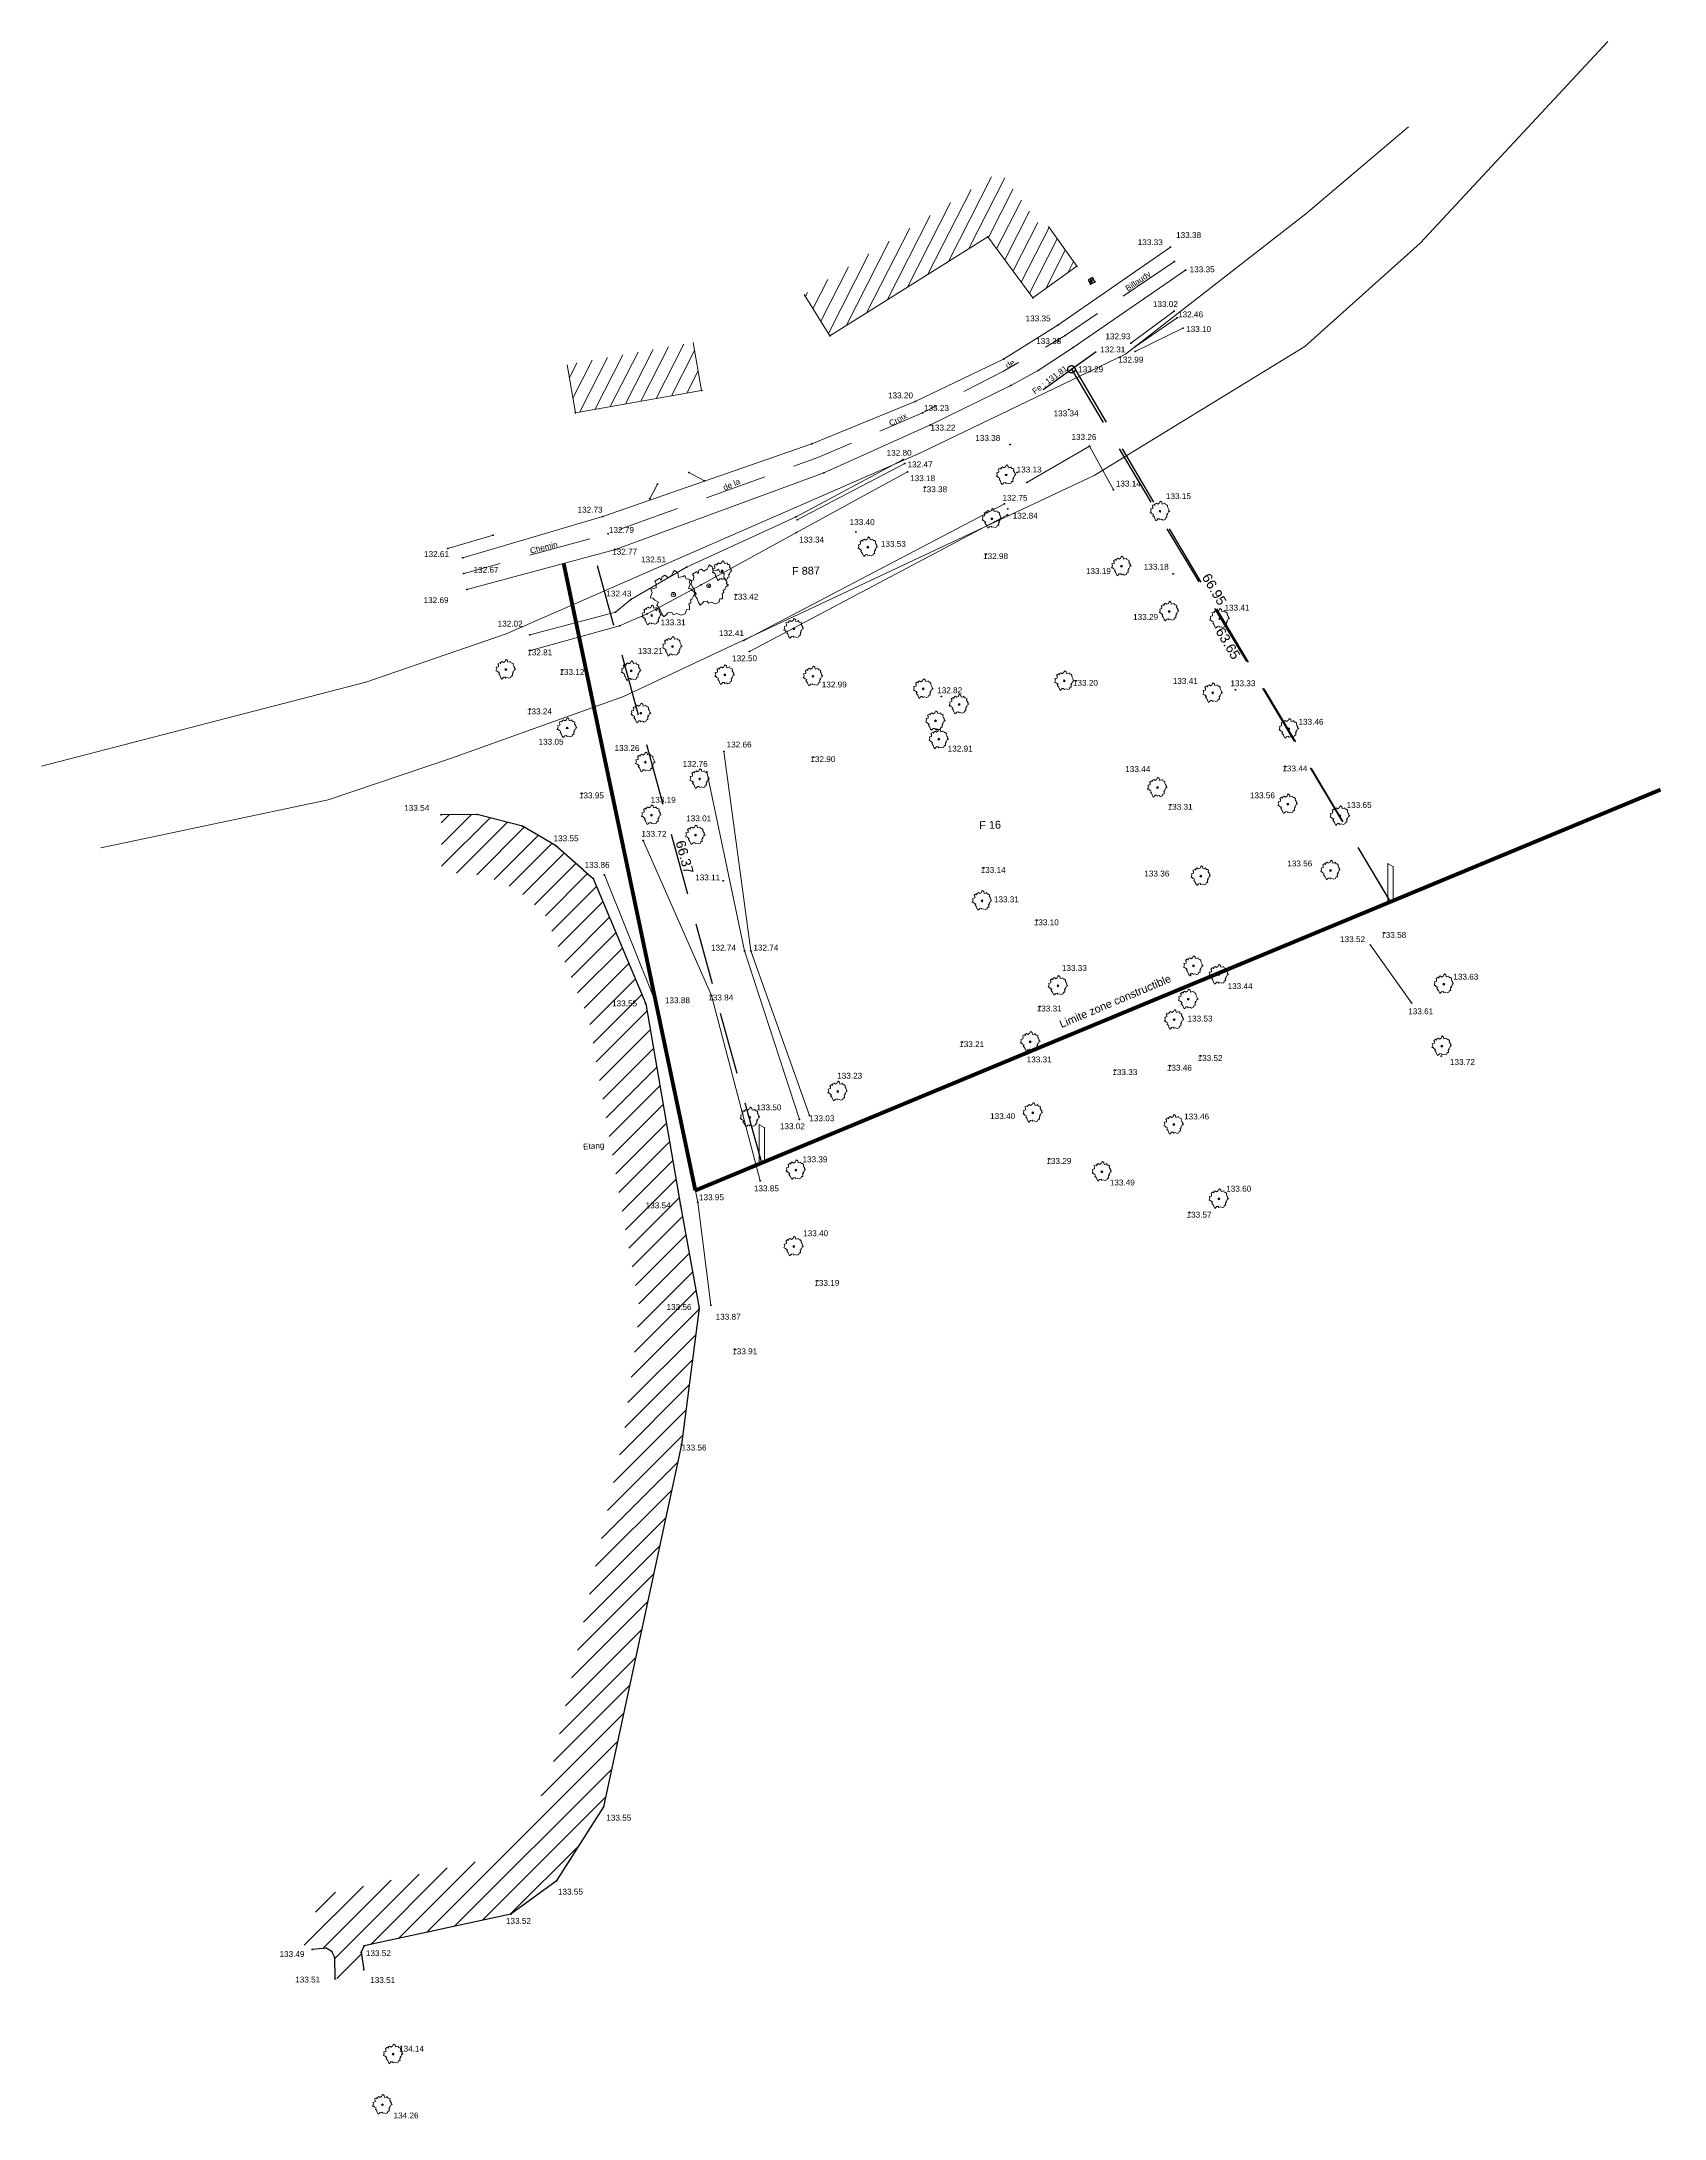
# Model space of a CAD drawing. Extents: x 1639074 to 1639241, y 6238284 to 6238497.
import ezdxf
from ezdxf.enums import TextEntityAlignment as Align

# ---------------------------------------------------------------- set-up
doc = ezdxf.new("R2010")
doc.units = 0
doc.header["$LTSCALE"] = 2
doc.header["$PDMODE"] = 32
doc.header["$PDSIZE"] = 0.06
doc.linetypes.add('CACHE', pattern=[9.525, 6.35, -3.175])
doc.linetypes.add('CONTINU', pattern=[0])
doc.layers.get('0').update_dxf_attribs({"lineweight": 0})
for name, color, linetype, lineweight in [('01_BORNES', 7, 'Continuous', 0), ('19 Application cadastrale', 4, 'Continuous', 0), ('23 - Porjet PLU', 6, 'Continuous', 0), ('B-Talus', 32, 'CACHE', 0), ('Bati', 11, 'Continuous', 0), ('Bordures voies', 5, 'Continuous', 0), ('H-Talus', 32, 'Continuous', 0), ('Texte', 7, 'Continuous', 0), ('Végétation', 84, 'Continuous', 0)]:
    doc.layers.add(name, color=color, linetype=linetype, lineweight=lineweight)
for name, color, linetype in [('02_EU_Eaux Usées_objet', 46, 'CONTINU'), ('02_EU_Eaux Usées_réseau', 46, 'CACHE'), ('20 - Division Cotation', 5, 'Continuous'), ('Eau', 5, 'Continuous'), ('EDF', 1, 'Continuous'), ('topo-TN', 7, 'Continuous'), ('topo-TN-Alt', 3, 'Continuous')]:
    doc.layers.add(name, color=color, linetype=linetype)
doc.styles.get("Standard").update_dxf_attribs({"font": 'arial.ttf'})

# ---------------------------------------------------------------- blocks, each defined once
blk = doc.blocks.new('Point-codeTN')
at = {"color": 0}
blk.add_point((0, 0), dxfattribs=at)
at = {"layer": 'topo-TN-Alt'}
blk.add_attdef('ALT', text='', height=0.75, dxfattribs=at).set_placement((0.25, -0.25), align=Align.TOP_LEFT)
blk = doc.blocks.new('u014')
at = {"color": 0}
blk.add_line((0, 0), (0, 0), dxfattribs=at)
blk.add_circle((0, 0), 0.375, dxfattribs=at)
blk = doc.blocks.new('GV04')
at = {"color": 0, "linetype": 'ByBlock'}
for p, q in [((-0.173, 0.393), (-0.141, 0.456)), ((-0.141, 0.456), (-0.079, 0.424)), ((-0.079, 0.424), (-0.016, 0.487)), ((-0.016, 0.487), (0.079, 0.471)), ((0.079, 0.471), (0.141, 0.393)), ((-0.487, -0.063), (-0.44, 0)), ((-0.44, 0.236), (-0.361, 0.236)), ((-0.409, 0.173), (-0.44, 0.236)), ((-0.44, 0.157), (-0.409, 0.173)), ((-0.44, 0.063), (-0.44, 0.157)), ((-0.44, 0), (-0.44, 0.063)), ((-0.361, 0.236), (-0.299, 0.283)), ((-0.299, 0.283), (-0.251, 0.283)), ((-0.251, 0.33), (-0.189, 0.346)), ((-0.251, 0.283), (-0.251, 0.33)), ((-0.189, 0.346), (-0.173, 0.393)), ((0.141, 0.393), (0.22, 0.377)), ((0.22, 0.377), (0.22, 0.314)), ((0.22, 0.314), (0.299, 0.283)), ((0.299, 0.283), (0.346, 0.299)), ((0.346, 0.299), (0.424, 0.314)), ((0.424, 0.016), (0.361, -0.016)), ((0.424, 0.236), (0.409, 0.141)), ((0.409, 0.141), (0.409, 0.094)), ((0.409, 0.094), (0.424, 0.016)), ((0.424, 0.314), (0.424, 0.236)), ((-0.456, -0.126), (-0.487, -0.063)), ((-0.409, -0.157), (-0.456, -0.126)), ((-0.424, -0.236), (-0.409, -0.157)), ((-0.377, -0.236), (-0.424, -0.236)), ((-0.283, -0.267), (-0.377, -0.236)), ((-0.314, -0.361), (-0.283, -0.267)), ((-0.283, -0.44), (-0.314, -0.361)), ((-0.236, -0.424), (-0.283, -0.44)), ((-0.173, -0.377), (-0.236, -0.424)), ((-0.079, -0.377), (-0.173, -0.377)), ((-0.047, -0.456), (-0.079, -0.377)), ((0.079, -0.393), (0.016, -0.456)), ((0.079, -0.456), (0.079, -0.393)), ((0.251, -0.314), (0.204, -0.393)), ((0.204, -0.393), (0.204, -0.456)), ((0.361, -0.346), (0.251, -0.314)), ((0.361, -0.016), (0.409, -0.094)), ((0.377, -0.267), (0.361, -0.346)), ((0.471, -0.189), (0.377, -0.267)), ((0.409, -0.094), (0.424, -0.157)), ((0.424, -0.157), (0.471, -0.189)), ((0.016, -0.456), (-0.047, -0.456)), ((0.204, -0.456), (0.079, -0.456))]:
    blk.add_line(p, q, dxfattribs=at)
blk.add_circle((0, 0), 0.0471, dxfattribs=at)
blk = doc.blocks.new('GE20')
at = {"linetype": 'Continuous'}
for p, q in [((1, 1), (0, 1)), ((0, 1), (0, 0)), ((0, 0), (1, 0)), ((0.12, 0.31), (0.5, 0.79)), ((0.41, 0.18), (0.89, 0.79)), ((0.5, 0.79), (0.41, 0.18)), ((1, 0), (1, 1))]:
    blk.add_line(p, q, dxfattribs=at)
blk.add_solid([(0.78, 0.79), (0.89, 0.79), (0.83, 0.59)], dxfattribs=at)
blk = doc.blocks.new('piquet')
at = {"color": 0, "linetype": 'Continuous'}
blk.add_lwpolyline([(0, 0.918), (0, 1.238, -0.57735), (0.017, 1.248), (0.168, 1.161, -0.267949), (0.174, 1.151), (0.174, 0.818)], format="xyb", dxfattribs=at)
blk.add_lwpolyline([(0.174, 0.818), (0.174, 0), (0, 0), (0, 0.918)], dxfattribs=at)

msp = doc.modelspace()

# ---------------------------------------------------------------- hatches: boundary and pattern name
at = {"layer": 'Bati'}
h = msp.add_hatch(dxfattribs=at)
h.set_pattern_fill('ANSI31', color=0, scale=0.4, angle=18)
h.paths.add_polyline_path([(1639171.47, 6238476.55), (1639176.1, 6238470.28), (1639180.6, 6238473.52), (1639177.68, 6238477.58), (1639177.19, 6238477.22), (1639172.74, 6238483.25), (1639152.63, 6238470.61), (1639155.29, 6238466.38)])
h = msp.add_hatch(dxfattribs=at)
h.set_pattern_fill('ANSI31', color=0, scale=0.4, angle=18)
h.paths.add_polyline_path([(1639141.26, 6238465.7), (1639128.34, 6238463.43), (1639129.2, 6238458.51), (1639142.13, 6238460.78)])
at = {"layer": 'Eau'}
h = msp.add_hatch(dxfattribs=at)
h.set_pattern_fill('ANSI31', color=256, scale=0.5)
h.paths.add_polyline_path([(1639140.07, 6238352.71), (1639141.87, 6238366.69), (1639139.97, 6238377.24), (1639136.4, 6238397.9), (1639131.01, 6238410.76), (1639130.03, 6238411.59), (1639127.16, 6238414.14), (1639123.75, 6238416.11), (1639119.11, 6238417.33), (1639115.41, 6238417.29), (1639115.48, 6238411.29), (1639118.37, 6238411.32), (1639121.45, 6238410.51), (1639123.63, 6238409.25), (1639126.03, 6238407.12), (1639130.6, 6238396.2), (1639134.06, 6238376.2), (1639135.8, 6238366.54), (1639134.15, 6238353.73), (1639126.44, 6238317.89), (1639122.75, 6238312.14), (1639120.05, 6238310.17), (1639103.38, 6238306.58), (1639101.02, 6238301.6), (1639102.21, 6238300.94), (1639103.62, 6238301.09), (1639104.21, 6238300.76), (1639104.51, 6238300.14), (1639104.54, 6238297.93), (1639107.48, 6238298.86), (1639107.22, 6238300.66), (1639107.53, 6238301.33), (1639122.57, 6238304.57), (1639127.2, 6238307.96), (1639132.08, 6238315.56)])

# ---------------------------------------------------------------- linework, layer by layer
at = {"layer": '02_EU_Eaux Usées_réseau', "flags": 128}
msp.add_lwpolyline([(1639177.15, 6238460.88), (1639182.58, 6238464.78)], dxfattribs=at)
at = {"layer": '19 Application cadastrale', "flags": 128}
for points in [[(1639116.47, 6238423.08), (1639134.13, 6238429.4), (1639182.39, 6238452.06), (1639203.99, 6238465.31), (1639215.81, 6238475.89), (1639235.06, 6238496.56)], [(1639122.09, 6238435.84), (1639164.52, 6238454.35), (1639185.6, 6238464.51), (1639204.09, 6238478.88), (1639214.61, 6238487.8)], [(1639122.09, 6238435.84), (1639107.7, 6238430.88), (1639074.45, 6238422.28)], [(1639116.47, 6238423.08), (1639103.83, 6238418.81), (1639080.53, 6238413.91)]]:
    msp.add_lwpolyline(points, dxfattribs=at)
at = {"layer": '20 - Division Cotation', "color": 30, "linetype": 'CACHE', "ltscale": 0.5}
for p, q in [((1639212.75, 6238408.35), (1639178.66, 6238465.98)), ((1639180.05, 6238462.96), (1639212.75, 6238408.35)), ((1639148.29, 6238381.59), (1639130.7, 6238445.59))]:
    msp.add_line(p, q, dxfattribs=at)
at = {"layer": '23 - Porjet PLU', "color": 1, "linetype": 'CACHE', "ltscale": 0.8, "flags": 128}
for points in [[(1639141.49, 6238378.77, 0.4, 0.4, 0), (1639127.99, 6238443.04, 0, 0, 0)], [(1639240.45, 6238419.86, 0.4, 0.4, 0), (1639141.49, 6238378.77, 0.8, 0.8, 0)]]:
    msp.add_lwpolyline(points, format="xyseb", dxfattribs=at)
at = {"layer": 'B-Talus', "linetype": 'CACHE', "flags": 128}
for points in [[(1639186.61, 6238465.29), (1639190.89, 6238468.24)], [(1639162.95, 6238453.31), (1639151.94, 6238447.51)], [(1639133.31, 6238438.07), (1639134.87, 6238439.34)], [(1639124.52, 6238435.74), (1639133.31, 6238438.07)]]:
    msp.add_lwpolyline(points, dxfattribs=at)
at = {"layer": 'Bati', "linetype": 'Continuous', "flags": 128}
for points in [[(1639155.29, 6238466.38), (1639171.47, 6238476.55), (1639176.1, 6238470.28), (1639180.6, 6238473.52)], [(1639129.2, 6238458.51), (1639142.13, 6238460.78)]]:
    msp.add_lwpolyline(points, dxfattribs=at)
at = {"layer": 'Bati', "flags": 128}
for points in [[(1639180.6, 6238473.52), (1639177.68, 6238477.58)], [(1639155.29, 6238466.38), (1639152.63, 6238470.61)], [(1639142.13, 6238460.78), (1639141.26, 6238465.7)], [(1639129.2, 6238458.51), (1639128.34, 6238463.43)]]:
    msp.add_lwpolyline(points, dxfattribs=at)
at = {"layer": 'Bordures voies', "linetype": 'Continuous', "flags": 128}
for points in [[(1639190.2, 6238475.48), (1639178.67, 6238467.49), (1639173.09, 6238463.98), (1639164.04, 6238459.64), (1639153.43, 6238455.33), (1639132.01, 6238447.88), (1639117.64, 6238443.64)], [(1639191.74, 6238473.12), (1639180.21, 6238465.2), (1639176.65, 6238462.85), (1639173.84, 6238461.29), (1639165.59, 6238457.28), (1639154.67, 6238452.35), (1639133.3, 6238444.47), (1639118.07, 6238440.38)], [(1639140.83, 6238452.37), (1639142.41, 6238451.51)], [(1639136.82, 6238449.69), (1639137.61, 6238451.19)]]:
    msp.add_lwpolyline(points, dxfattribs=at)
at = {"layer": 'Bordures voies', "linetype": 'CACHE', "ltscale": 0.5, "flags": 128}
msp.add_lwpolyline([(1639190.61, 6238474), (1639179.39, 6238466.41), (1639175.78, 6238464.28), (1639173.07, 6238462.78), (1639164.79, 6238458.49), (1639154.03, 6238453.9), (1639132.54, 6238446.1), (1639117.64, 6238442)], dxfattribs=at)
at = {"layer": 'Eau', "linetype": 'Continuous', "flags": 128}
for points in [[(1639130.03, 6238411.59), (1639127.16, 6238414.14), (1639123.75, 6238416.11), (1639119.11, 6238417.33), (1639115.41, 6238417.29)], [(1639131.01, 6238410.76), (1639136.4, 6238397.9), (1639139.97, 6238377.24), (1639141.87, 6238366.69), (1639140.07, 6238352.71), (1639132.08, 6238315.56), (1639127.2, 6238307.96), (1639122.57, 6238304.57), (1639107.53, 6238301.33), (1639107.22, 6238300.66), (1639107.48, 6238298.86)], [(1639130.03, 6238411.59), (1639131.01, 6238410.76)], [(1639104.54, 6238297.93), (1639104.51, 6238300.14), (1639104.21, 6238300.76), (1639103.62, 6238301.09), (1639102.21, 6238300.94)]]:
    msp.add_lwpolyline(points, dxfattribs=at)
at = {"layer": 'H-Talus', "linetype": 'Continuous', "flags": 128}
for points in [[(1639186.15, 6238465.62), (1639190.57, 6238468.93)], [(1639186.6, 6238464.77), (1639191.48, 6238467.17)], [(1639162.79, 6238453.72), (1639151.81, 6238447.84), (1639140.58, 6238442.66), (1639134.87, 6238439.34)], [(1639163.25, 6238452.43), (1639151.85, 6238446.22), (1639142.07, 6238440.87), (1639136.54, 6238437.89)], [(1639173.18, 6238449.16), (1639146.45, 6238435.14)], [(1639173.49, 6238448.03), (1639147.04, 6238434.03)], [(1639136.54, 6238437.89), (1639133.72, 6238436.65), (1639124.59, 6238434.13)], [(1639153.18, 6238386.47), (1639147.18, 6238403.32), (1639144.42, 6238423.78)], [(1639152.15, 6238386.03), (1639146.53, 6238403.33), (1639142.67, 6238421.68)], [(1639136.14, 6238414.64), (1639143.15, 6238398.76), (1639148.14, 6238379.76)], [(1639132.16, 6238411.13), (1639137.45, 6238398.02), (1639141.74, 6238377.57), (1639143.09, 6238367)]]:
    msp.add_lwpolyline(points, dxfattribs=at)
at = {"layer": 'Végétation', "linetype": 'Continuous', "flags": 128}
for points in [[(1639175.49, 6238451.36), (1639181.9, 6238455.08), (1639184.35, 6238450.61)], [(1639116.11, 6238444.6), (1639120.75, 6238445.96)], [(1639214.92, 6238398), (1639210.7, 6238403.93)]]:
    msp.add_lwpolyline(points, dxfattribs=at)

# ---------------------------------------------------------------- block references
at = {"layer": '01_BORNES', "xscale": 3.14143144165023, "yscale": 3.14143144165023, "zscale": 3.14143144165023}
for p in [(1639212.48, 6238408.35), (1639148.02, 6238381.59)]:
    msp.add_blockref('piquet', p, dxfattribs=at)
at = {"layer": '02_EU_Eaux Usées_réseau', "rotation": 209.9458542683554}
msp.add_blockref('u014', (1639180.05, 6238462.96), dxfattribs=at)
at = {"layer": 'EDF', "xscale": 0.495365100305096, "yscale": 0.495365100305096, "rotation": 27.55531659017418}
msp.add_blockref('GE20', (1639182.01, 6238471.69), dxfattribs=at)
at = {"layer": 'topo-TN', "rotation": 209.9458542683554}
for p in [(1639171.47, 6238476.55), (1639180.6, 6238473.52), (1639182.01, 6238471.69), (1639182.45, 6238471.92), (1639176.1, 6238470.28), (1639155.29, 6238466.38), (1639180.21, 6238465.2), (1639173.09, 6238463.98), (1639176.65, 6238462.85), (1639142.13, 6238460.78), (1639173.84, 6238461.29), (1639129.2, 6238458.51), (1639153.43, 6238455.33), (1639140.83, 6238452.37), (1639154.67, 6238452.35), (1639173.36, 6238452.12), (1639174.48, 6238452.39), (1639137.61, 6238451.19), (1639142.41, 6238451.51), (1639136.82, 6238449.69), (1639151.81, 6238447.84), (1639173.52, 6238448.66), (1639120.75, 6238445.96), (1639151.94, 6238447.51), (1639171.9, 6238447.63), (1639116.11, 6238444.6), (1639144.24, 6238442.28), (1639139.24, 6238439.86), (1639142.07, 6238440.87), (1639142.85, 6238440.76), (1639133.31, 6238438.07), (1639136.54, 6238437.89), (1639137.01, 6238437.72), (1639137.49, 6238438.26), (1639133.72, 6238436.65), (1639151.58, 6238436.36), (1639122.05, 6238432.17), (1639134.91, 6238432.03), (1639144.5, 6238431.62), (1639179.32, 6238431.01), (1639164.86, 6238430.19), (1639135.91, 6238427.69), (1639166.11, 6238426.91), (1639168.53, 6238428.6), (1639166.26, 6238426.01), (1639141.93, 6238420.96), (1639119.11, 6238417.33), (1639123.75, 6238416.11), (1639130.03, 6238411.59), (1639131.01, 6238410.76), (1639192.55, 6238401.79), (1639192.24, 6238400.82), (1639192.03, 6238398.37), (1639218.02, 6238393.56), (1639103.62, 6238301.09), (1639104.21, 6238300.76), (1639104.51, 6238300.14), (1639107.22, 6238300.66)]:
    msp.add_blockref('Point-codeTN', p, dxfattribs=at)
at = {"layer": 'topo-TN'}
ref = msp.add_blockref('Point-codeTN', (1639190.2, 6238475.48), dxfattribs=dict(at, rotation=209.9458542683554))
ref.add_attrib('ALT', '133.33', dxfattribs={"layer": 'topo-TN-Alt', "color": 1, "height": 0.6}).set_placement((1639186.85, 6238476.29), align=Align.TOP_LEFT)
ref = msp.add_blockref('Point-codeTN', (1639190.61, 6238474), dxfattribs=dict(at, rotation=209.9458542683554))
ref.add_attrib('ALT', '133.38', dxfattribs={"layer": 'topo-TN-Alt', "color": 1, "height": 0.6}).set_placement((1639190.78, 6238477.02), align=Align.TOP_LEFT)
ref = msp.add_blockref('Point-codeTN', (1639191.74, 6238473.12), dxfattribs=dict(at, rotation=209.9458542683554))
ref.add_attrib('ALT', '133.35', dxfattribs={"layer": 'topo-TN-Alt', "color": 1, "height": 0.6}).set_placement((1639192.17, 6238473.51), align=Align.TOP_LEFT)
ref = msp.add_blockref('Point-codeTN', (1639190.57, 6238468.93), dxfattribs=dict(at, rotation=209.9458542683554))
ref.add_attrib('ALT', '133.02', dxfattribs={"layer": 'topo-TN-Alt', "color": 1, "height": 0.6}).set_placement((1639188.4, 6238469.94), align=Align.TOP_LEFT)
ref = msp.add_blockref('Point-codeTN', (1639178.67, 6238467.49), dxfattribs=dict(at, rotation=209.9458542683554))
ref.add_attrib('ALT', '133.35', dxfattribs={"layer": 'topo-TN-Alt', "color": 1, "height": 0.6}).set_placement((1639175.35, 6238468.47), align=Align.TOP_LEFT)
ref = msp.add_blockref('Point-codeTN', (1639190.89, 6238468.24), dxfattribs=dict(at, rotation=209.9458542683554))
ref.add_attrib('ALT', '132.46', dxfattribs={"layer": 'topo-TN-Alt', "color": 1, "height": 0.6}).set_placement((1639190.98, 6238468.89), align=Align.TOP_LEFT)
ref = msp.add_blockref('Point-codeTN', (1639191.48, 6238467.17), dxfattribs=dict(at, rotation=209.9458542683554))
ref.add_attrib('ALT', '133.10', dxfattribs={"layer": 'topo-TN-Alt', "color": 1, "height": 0.6}).set_placement((1639191.81, 6238467.38), align=Align.TOP_LEFT)
ref = msp.add_blockref('Point-codeTN', (1639179.39, 6238466.41), dxfattribs=dict(at, rotation=209.9458542683554))
ref.add_attrib('ALT', '133.38', dxfattribs={"layer": 'topo-TN-Alt', "color": 1, "height": 0.6}).set_placement((1639176.44, 6238466.15), align=Align.TOP_LEFT)
ref = msp.add_blockref('Point-codeTN', (1639186.61, 6238465.29), dxfattribs=dict(at, rotation=209.9458542683554))
ref.add_attrib('ALT', '132.31', dxfattribs={"layer": 'topo-TN-Alt', "color": 1, "height": 0.6}).set_placement((1639183.01, 6238465.29), align=Align.TOP_LEFT)
ref = msp.add_blockref('Point-codeTN', (1639186.15, 6238465.62), dxfattribs=dict(at, rotation=209.9458542683554))
ref.add_attrib('ALT', '132.93', dxfattribs={"layer": 'topo-TN-Alt', "color": 1, "height": 0.6}).set_placement((1639183.53, 6238466.64), align=Align.TOP_LEFT)
ref = msp.add_blockref('Point-codeTN', (1639180.05, 6238462.96), dxfattribs=dict(at, rotation=209.9458542683554))
ref.add_attrib('ALT', '133.29', dxfattribs={"layer": 'topo-TN-Alt', "color": 1, "height": 0.6}).set_placement((1639180.74, 6238463.26), align=Align.TOP_LEFT)
ref = msp.add_blockref('Point-codeTN', (1639186.6, 6238464.77), dxfattribs=dict(at, rotation=209.9458542683554))
ref.add_attrib('ALT', '132.99', dxfattribs={"layer": 'topo-TN-Alt', "color": 1, "height": 0.6}).set_placement((1639184.86, 6238464.24), align=Align.TOP_LEFT)
ref = msp.add_blockref('Point-codeTN', (1639164.04, 6238459.64), dxfattribs=dict(at, rotation=209.9458542683554))
ref.add_attrib('ALT', '133.20', dxfattribs={"layer": 'topo-TN-Alt', "color": 1, "height": 0.6}).set_placement((1639161.24, 6238460.58), align=Align.TOP_LEFT)
ref = msp.add_blockref('Point-codeTN', (1639164.79, 6238458.49), dxfattribs=dict(at, rotation=209.9458542683554))
ref.add_attrib('ALT', '133.23', dxfattribs={"layer": 'topo-TN-Alt', "color": 1, "height": 0.6}).set_placement((1639164.93, 6238459.29), align=Align.TOP_LEFT)
ref = msp.add_blockref('Point-codeTN', (1639179.78, 6238458.85), dxfattribs=dict(at, rotation=209.9458542683554))
ref.add_attrib('ALT', '133.34', dxfattribs={"layer": 'topo-TN-Alt', "color": 1, "height": 0.6}).set_placement((1639178.22, 6238458.74), align=Align.TOP_LEFT)
ref = msp.add_blockref('Point-codeTN', (1639165.59, 6238457.28), dxfattribs=dict(at, rotation=209.9458542683554))
ref.add_attrib('ALT', '133.22', dxfattribs={"layer": 'topo-TN-Alt', "color": 1, "height": 0.6}).set_placement((1639165.59, 6238457.28), align=Align.TOP_LEFT)
ref = msp.add_blockref('Point-codeTN', (1639162.79, 6238453.72), dxfattribs=dict(at, rotation=209.9458542683554))
ref.add_attrib('ALT', '132.80', dxfattribs={"layer": 'topo-TN-Alt', "color": 1, "height": 0.6}).set_placement((1639161.1, 6238454.69), align=Align.TOP_LEFT)
ref = msp.add_blockref('Point-codeTN', (1639173.77, 6238455.24), dxfattribs=dict(at, rotation=209.9458542683554))
ref.add_attrib('ALT', '133.38', dxfattribs={"layer": 'topo-TN-Alt', "color": 1, "height": 0.6}).set_placement((1639170.19, 6238456.22), align=Align.TOP_LEFT)
ref = msp.add_blockref('Point-codeTN', (1639181.9, 6238455.08), dxfattribs=dict(at, rotation=209.9458542683554))
ref.add_attrib('ALT', '133.26', dxfattribs={"layer": 'topo-TN-Alt', "color": 1, "height": 0.6}).set_placement((1639180.05, 6238456.32), align=Align.TOP_LEFT)
ref = msp.add_blockref('Point-codeTN', (1639162.95, 6238453.31), dxfattribs=dict(at, rotation=209.9458542683554))
ref.add_attrib('ALT', '132.47', dxfattribs={"layer": 'topo-TN-Alt', "color": 1, "height": 0.6}).set_placement((1639163.25, 6238453.51), align=Align.TOP_LEFT)
ref = msp.add_blockref('Point-codeTN', (1639163.25, 6238452.43), dxfattribs=dict(at, rotation=209.9458542683554))
ref.add_attrib('ALT', '133.18', dxfattribs={"layer": 'topo-TN-Alt', "color": 1, "height": 0.6}).set_placement((1639163.51, 6238452.09), align=Align.TOP_LEFT)
ref = msp.add_blockref('Point-codeTN', (1639175.49, 6238451.36), dxfattribs=dict(at, rotation=209.9458542683554))
ref.add_attrib('ALT', '133.13', dxfattribs={"layer": 'topo-TN-Alt', "color": 1, "height": 0.6}).set_placement((1639174.43, 6238452.98), align=Align.TOP_LEFT)
ref = msp.add_blockref('Point-codeTN', (1639165.08, 6238450.87), dxfattribs=dict(at, rotation=209.9458542683554))
ref.add_attrib('ALT', '133.38', dxfattribs={"layer": 'topo-TN-Alt', "color": 1, "height": 0.6}).set_placement((1639164.74, 6238450.96), align=Align.TOP_LEFT)
ref = msp.add_blockref('Point-codeTN', (1639173.18, 6238449.16), dxfattribs=dict(at, rotation=209.9458542683554))
ref.add_attrib('ALT', '132.75', dxfattribs={"layer": 'topo-TN-Alt', "color": 1, "height": 0.6}).set_placement((1639172.98, 6238450.08), align=Align.TOP_LEFT)
ref = msp.add_blockref('Point-codeTN', (1639184.35, 6238450.61), dxfattribs=dict(at, rotation=209.9458542683554))
ref.add_attrib('ALT', '133.14', dxfattribs={"layer": 'topo-TN-Alt', "color": 1, "height": 0.6}).set_placement((1639184.6, 6238451.54), align=Align.TOP_LEFT)
ref = msp.add_blockref('Point-codeTN', (1639189.13, 6238448.4), dxfattribs=dict(at, rotation=209.9458542683554))
ref.add_attrib('ALT', '133.15', dxfattribs={"layer": 'topo-TN-Alt', "color": 1, "height": 0.6}).set_placement((1639189.74, 6238450.25), align=Align.TOP_LEFT)
ref = msp.add_blockref('Point-codeTN', (1639132.01, 6238447.88), dxfattribs=dict(at, rotation=209.9458542683554))
ref.add_attrib('ALT', '132.73', dxfattribs={"layer": 'topo-TN-Alt', "color": 1, "height": 0.6}).set_placement((1639129.41, 6238448.86), align=Align.TOP_LEFT)
ref = msp.add_blockref('Point-codeTN', (1639173.49, 6238448.03), dxfattribs=dict(at, rotation=209.9458542683554))
ref.add_attrib('ALT', '132.84', dxfattribs={"layer": 'topo-TN-Alt', "color": 1, "height": 0.6}).set_placement((1639174.03, 6238448.25), align=Align.TOP_LEFT)
ref = msp.add_blockref('Point-codeTN', (1639132.54, 6238446.1), dxfattribs=dict(at, rotation=209.9458542683554))
ref.add_attrib('ALT', '132.79', dxfattribs={"layer": 'topo-TN-Alt', "color": 1, "height": 0.6}).set_placement((1639132.63, 6238446.79), align=Align.TOP_LEFT)
ref = msp.add_blockref('Point-codeTN', (1639151.85, 6238446.22), dxfattribs=dict(at, rotation=209.9458542683554))
ref.add_attrib('ALT', '133.34', dxfattribs={"layer": 'topo-TN-Alt', "color": 1, "height": 0.6}).set_placement((1639152.13, 6238445.79), align=Align.TOP_LEFT)
ref = msp.add_blockref('Point-codeTN', (1639157.95, 6238446.28), dxfattribs=dict(at, rotation=209.9458542683554))
ref.add_attrib('ALT', '133.40', dxfattribs={"layer": 'topo-TN-Alt', "color": 1, "height": 0.6}).set_placement((1639157.31, 6238447.6), align=Align.TOP_LEFT)
ref = msp.add_blockref('Point-codeTN', (1639117.64, 6238443.64), dxfattribs=dict(at, rotation=209.9458542683554))
ref.add_attrib('ALT', '132.61', dxfattribs={"layer": 'topo-TN-Alt', "color": 1, "height": 0.6}).set_placement((1639113.67, 6238444.32), align=Align.TOP_LEFT)
ref = msp.add_blockref('Point-codeTN', (1639133.3, 6238444.47), dxfattribs=dict(at, rotation=209.9458542683554))
ref.add_attrib('ALT', '132.77', dxfattribs={"layer": 'topo-TN-Alt', "color": 1, "height": 0.6}).set_placement((1639132.96, 6238444.56), align=Align.TOP_LEFT)
ref = msp.add_blockref('Point-codeTN', (1639140.58, 6238442.66), dxfattribs=dict(at, rotation=209.9458542683554))
ref.add_attrib('ALT', '132.51', dxfattribs={"layer": 'topo-TN-Alt', "color": 1, "height": 0.6}).set_placement((1639135.92, 6238443.76), align=Align.TOP_LEFT)
ref = msp.add_blockref('Point-codeTN', (1639159.18, 6238444.72), dxfattribs=dict(at, rotation=209.9458542683554))
ref.add_attrib('ALT', '133.53', dxfattribs={"layer": 'topo-TN-Alt', "color": 1, "height": 0.6}).set_placement((1639160.51, 6238445.36), align=Align.TOP_LEFT)
ref = msp.add_blockref('Point-codeTN', (1639171.33, 6238444), dxfattribs=dict(at, rotation=209.9458542683554))
ref.add_attrib('ALT', '132.98', dxfattribs={"layer": 'topo-TN-Alt', "color": 1, "height": 0.6}).set_placement((1639170.99, 6238444.1), align=Align.TOP_LEFT)
ref = msp.add_blockref('Point-codeTN', (1639117.75, 6238442.03), dxfattribs=dict(at, rotation=209.9458542683554))
ref.add_attrib('ALT', '132.67', dxfattribs={"layer": 'topo-TN-Alt', "color": 1, "height": 0.6}).set_placement((1639118.74, 6238442.7), align=Align.TOP_LEFT)
ref = msp.add_blockref('Point-codeTN', (1639185.17, 6238442.76), dxfattribs=dict(at, rotation=209.9458542683554))
ref.add_attrib('ALT', '133.19', dxfattribs={"layer": 'topo-TN-Alt', "color": 1, "height": 0.6}).set_placement((1639181.53, 6238442.57), align=Align.TOP_LEFT)
ref = msp.add_blockref('Point-codeTN', (1639190.48, 6238441.99), dxfattribs=dict(at, rotation=209.9458542683554))
ref.add_attrib('ALT', '133.18', dxfattribs={"layer": 'topo-TN-Alt', "color": 1, "height": 0.6}).set_placement((1639187.46, 6238443.01), align=Align.TOP_LEFT)
ref = msp.add_blockref('Point-codeTN', (1639118.07, 6238440.38), dxfattribs=dict(at, rotation=209.9458542683554))
ref.add_attrib('ALT', '132.69', dxfattribs={"layer": 'topo-TN-Alt', "color": 1, "height": 0.6}).set_placement((1639113.62, 6238439.59), align=Align.TOP_LEFT)
ref = msp.add_blockref('Point-codeTN', (1639134.87, 6238439.34), dxfattribs=dict(at, rotation=209.9458542683554))
ref.add_attrib('ALT', '132.43', dxfattribs={"layer": 'topo-TN-Alt', "color": 1, "height": 0.6}).set_placement((1639132.36, 6238440.27), align=Align.TOP_LEFT)
ref = msp.add_blockref('Point-codeTN', (1639145.72, 6238439.85), dxfattribs=dict(at, rotation=209.9458542683554))
ref.add_attrib('ALT', '133.42', dxfattribs={"layer": 'topo-TN-Alt', "color": 1, "height": 0.6}).set_placement((1639145.38, 6238439.94), align=Align.TOP_LEFT)
ref = msp.add_blockref('Point-codeTN', (1639124.52, 6238435.74), dxfattribs=dict(at, rotation=209.9458542683554))
ref.add_attrib('ALT', '132.02', dxfattribs={"layer": 'topo-TN-Alt', "color": 1, "height": 0.6}).set_placement((1639121.22, 6238437.18), align=Align.TOP_LEFT)
ref = msp.add_blockref('Point-codeTN', (1639136.54, 6238437.89), dxfattribs=dict(at, rotation=209.9458542683554))
ref.add_attrib('ALT', '133.31', dxfattribs={"layer": 'topo-TN-Alt', "color": 1, "height": 0.6}).set_placement((1639137.93, 6238437.31), align=Align.TOP_LEFT)
ref = msp.add_blockref('Point-codeTN', (1639190.07, 6238438.13), dxfattribs=dict(at, rotation=209.9458542683554))
ref.add_attrib('ALT', '133.29', dxfattribs={"layer": 'topo-TN-Alt', "color": 1, "height": 0.6}).set_placement((1639186.37, 6238437.87), align=Align.TOP_LEFT)
ref = msp.add_blockref('Point-codeTN', (1639195.25, 6238437.39), dxfattribs=dict(at, rotation=209.9458542683554))
ref.add_attrib('ALT', '133.41', dxfattribs={"layer": 'topo-TN-Alt', "color": 1, "height": 0.6}).set_placement((1639195.74, 6238438.81), align=Align.TOP_LEFT)
ref = msp.add_blockref('Point-codeTN', (1639146.45, 6238435.14), dxfattribs=dict(at, rotation=209.9458542683554))
ref.add_attrib('ALT', '132.41', dxfattribs={"layer": 'topo-TN-Alt', "color": 1, "height": 0.6}).set_placement((1639143.91, 6238436.21), align=Align.TOP_LEFT)
ref = msp.add_blockref('Point-codeTN', (1639124.59, 6238434.13), dxfattribs=dict(at, rotation=209.9458542683554))
ref.add_attrib('ALT', '132.81', dxfattribs={"layer": 'topo-TN-Alt', "color": 1, "height": 0.6}).set_placement((1639124.25, 6238434.23), align=Align.TOP_LEFT)
ref = msp.add_blockref('Point-codeTN', (1639139.13, 6238434.53), dxfattribs=dict(at, rotation=209.9458542683554))
ref.add_attrib('ALT', '133.21', dxfattribs={"layer": 'topo-TN-Alt', "color": 1, "height": 0.6}).set_placement((1639135.59, 6238434.38), align=Align.TOP_LEFT)
ref = msp.add_blockref('Point-codeTN', (1639147.04, 6238434.03), dxfattribs=dict(at, rotation=209.9458542683554))
ref.add_attrib('ALT', '132.50', dxfattribs={"layer": 'topo-TN-Alt', "color": 1, "height": 0.6}).set_placement((1639145.25, 6238433.63), align=Align.TOP_LEFT)
ref = msp.add_blockref('Point-codeTN', (1639127.89, 6238432.14), dxfattribs=dict(at, rotation=209.9458542683554))
ref.add_attrib('ALT', '133.12', dxfattribs={"layer": 'topo-TN-Alt', "color": 1, "height": 0.6}).set_placement((1639127.55, 6238432.23), align=Align.TOP_LEFT)
ref = msp.add_blockref('Point-codeTN', (1639153.55, 6238431.48), dxfattribs=dict(at, rotation=209.9458542683554))
ref.add_attrib('ALT', '132.99', dxfattribs={"layer": 'topo-TN-Alt', "color": 1, "height": 0.6}).set_placement((1639154.45, 6238430.94), align=Align.TOP_LEFT)
ref = msp.add_blockref('Point-codeTN', (1639180.54, 6238431.02), dxfattribs=dict(at, rotation=209.9458542683554))
ref.add_attrib('ALT', '133.20', dxfattribs={"layer": 'topo-TN-Alt', "color": 1, "height": 0.6}).set_placement((1639180.2, 6238431.11), align=Align.TOP_LEFT)
ref = msp.add_blockref('Point-codeTN', (1639194.53, 6238429.78), dxfattribs=dict(at, rotation=209.9458542683554))
ref.add_attrib('ALT', '133.41', dxfattribs={"layer": 'topo-TN-Alt', "color": 1, "height": 0.6}).set_placement((1639190.44, 6238431.3), align=Align.TOP_LEFT)
ref = msp.add_blockref('Point-codeTN', (1639196.87, 6238430.11), dxfattribs=dict(at, rotation=209.9458542683554))
ref.add_attrib('ALT', '133.33', dxfattribs={"layer": 'topo-TN-Alt', "color": 1, "height": 0.6}).set_placement((1639196.35, 6238431.07), align=Align.TOP_LEFT)
ref = msp.add_blockref('Point-codeTN', (1639166.71, 6238429.41), dxfattribs=dict(at, rotation=209.9458542683554))
ref.add_attrib('ALT', '132.82', dxfattribs={"layer": 'topo-TN-Alt', "color": 1, "height": 0.6}).set_placement((1639166.28, 6238430.35), align=Align.TOP_LEFT)
ref = msp.add_blockref('Point-codeTN', (1639124.56, 6238428.1), dxfattribs=dict(at, rotation=209.9458542683554))
ref.add_attrib('ALT', '133.24', dxfattribs={"layer": 'topo-TN-Alt', "color": 1, "height": 0.6}).set_placement((1639124.22, 6238428.19), align=Align.TOP_LEFT)
ref = msp.add_blockref('Point-codeTN', (1639202.35, 6238426.11), dxfattribs=dict(at, rotation=209.9458542683554))
ref.add_attrib('ALT', '133.46', dxfattribs={"layer": 'topo-TN-Alt', "color": 1, "height": 0.6}).set_placement((1639203.33, 6238427.12), align=Align.TOP_LEFT)
ref = msp.add_blockref('Point-codeTN', (1639128.34, 6238426.18), dxfattribs=dict(at, rotation=209.9458542683554))
ref.add_attrib('ALT', '133.05', dxfattribs={"layer": 'topo-TN-Alt', "color": 1, "height": 0.6}).set_placement((1639125.41, 6238425.07), align=Align.TOP_LEFT)
ref = msp.add_blockref('Point-codeTN', (1639136.36, 6238422.67), dxfattribs=dict(at, rotation=209.9458542683554))
ref.add_attrib('ALT', '133.26', dxfattribs={"layer": 'topo-TN-Alt', "color": 1, "height": 0.6}).set_placement((1639133.2, 6238424.43), align=Align.TOP_LEFT)
ref = msp.add_blockref('Point-codeTN', (1639144.42, 6238423.78), dxfattribs=dict(at, rotation=209.9458542683554))
ref.add_attrib('ALT', '132.66', dxfattribs={"layer": 'topo-TN-Alt', "color": 1, "height": 0.6}).set_placement((1639144.69, 6238424.79), align=Align.TOP_LEFT)
ref = msp.add_blockref('Point-codeTN', (1639166.45, 6238425.03), dxfattribs=dict(at, rotation=209.9458542683554))
ref.add_attrib('ALT', '132.91', dxfattribs={"layer": 'topo-TN-Alt', "color": 1, "height": 0.6}).set_placement((1639167.36, 6238424.36), align=Align.TOP_LEFT)
ref = msp.add_blockref('Point-codeTN', (1639142.67, 6238421.68), dxfattribs=dict(at, rotation=209.9458542683554))
ref.add_attrib('ALT', '132.76', dxfattribs={"layer": 'topo-TN-Alt', "color": 1, "height": 0.6}).set_placement((1639140.19, 6238422.8), align=Align.TOP_LEFT)
ref = msp.add_blockref('Point-codeTN', (1639153.62, 6238423.2), dxfattribs=dict(at, rotation=209.9458542683554))
ref.add_attrib('ALT', '132.90', dxfattribs={"layer": 'topo-TN-Alt', "color": 1, "height": 0.6}).set_placement((1639153.28, 6238423.29), align=Align.TOP_LEFT)
ref = msp.add_blockref('Point-codeTN', (1639188.86, 6238420.07), dxfattribs=dict(at, rotation=209.9458542683554))
ref.add_attrib('ALT', '133.44', dxfattribs={"layer": 'topo-TN-Alt', "color": 1, "height": 0.6}).set_placement((1639185.57, 6238422.28), align=Align.TOP_LEFT)
ref = msp.add_blockref('Point-codeTN', (1639202.02, 6238422.24), dxfattribs=dict(at, rotation=209.9458542683554))
ref.add_attrib('ALT', '133.44', dxfattribs={"layer": 'topo-TN-Alt', "color": 1, "height": 0.6}).set_placement((1639201.68, 6238422.33), align=Align.TOP_LEFT)
ref = msp.add_blockref('Point-codeTN', (1639115.41, 6238417.29), dxfattribs=dict(at, rotation=209.9458542683554))
ref.add_attrib('ALT', '133.54', dxfattribs={"layer": 'topo-TN-Alt', "color": 1, "height": 0.6}).set_placement((1639111.64, 6238418.29), align=Align.TOP_LEFT)
ref = msp.add_blockref('Point-codeTN', (1639129.89, 6238419.48), dxfattribs=dict(at, rotation=209.9458542683554))
ref.add_attrib('ALT', '133.95', dxfattribs={"layer": 'topo-TN-Alt', "color": 1, "height": 0.6}).set_placement((1639129.55, 6238419.57), align=Align.TOP_LEFT)
ref = msp.add_blockref('Point-codeTN', (1639136.98, 6238417.25), dxfattribs=dict(at, rotation=209.9458542683554))
ref.add_attrib('ALT', '133.19', dxfattribs={"layer": 'topo-TN-Alt', "color": 1, "height": 0.6}).set_placement((1639136.91, 6238419.12), align=Align.TOP_LEFT)
ref = msp.add_blockref('Point-codeTN', (1639190.25, 6238418.31), dxfattribs=dict(at, rotation=209.9458542683554))
ref.add_attrib('ALT', '133.31', dxfattribs={"layer": 'topo-TN-Alt', "color": 1, "height": 0.6}).set_placement((1639189.91, 6238418.4), align=Align.TOP_LEFT)
ref = msp.add_blockref('Point-codeTN', (1639202.23, 6238418.37), dxfattribs=dict(at, rotation=209.9458542683554))
ref.add_attrib('ALT', '133.56', dxfattribs={"layer": 'topo-TN-Alt', "color": 1, "height": 0.6}).set_placement((1639198.35, 6238419.58), align=Align.TOP_LEFT)
ref = msp.add_blockref('Point-codeTN', (1639207.58, 6238417.17), dxfattribs=dict(at, rotation=209.9458542683554))
ref.add_attrib('ALT', '133.65', dxfattribs={"layer": 'topo-TN-Alt', "color": 1, "height": 0.6}).set_placement((1639208.26, 6238418.59), align=Align.TOP_LEFT)
ref = msp.add_blockref('Point-codeTN', (1639141.49, 6238415.19), dxfattribs=dict(at, rotation=209.9458542683554))
ref.add_attrib('ALT', '133.01', dxfattribs={"layer": 'topo-TN-Alt', "color": 1, "height": 0.6}).set_placement((1639140.55, 6238417.22), align=Align.TOP_LEFT)
ref = msp.add_blockref('Point-codeTN', (1639127.16, 6238414.14), dxfattribs=dict(at, rotation=209.9458542683554))
ref.add_attrib('ALT', '133.55', dxfattribs={"layer": 'topo-TN-Alt', "color": 1, "height": 0.6}).set_placement((1639126.95, 6238415.17), align=Align.TOP_LEFT)
ref = msp.add_blockref('Point-codeTN', (1639136.14, 6238414.64), dxfattribs=dict(at, rotation=209.9458542683554))
ref.add_attrib('ALT', '133.72', dxfattribs={"layer": 'topo-TN-Alt', "color": 1, "height": 0.6}).set_placement((1639135.96, 6238415.63), align=Align.TOP_LEFT)
ref = msp.add_blockref('Point-codeTN', (1639132.16, 6238411.13), dxfattribs=dict(at, rotation=209.9458542683554))
ref.add_attrib('ALT', '133.86', dxfattribs={"layer": 'topo-TN-Alt', "color": 1, "height": 0.6}).set_placement((1639130.13, 6238412.45), align=Align.TOP_LEFT)
ref = msp.add_blockref('Point-codeTN', (1639171.08, 6238411.84), dxfattribs=dict(at, rotation=209.9458542683554))
ref.add_attrib('ALT', '133.14', dxfattribs={"layer": 'topo-TN-Alt', "color": 1, "height": 0.6}).set_placement((1639170.74, 6238411.93), align=Align.TOP_LEFT)
ref = msp.add_blockref('Point-codeTN', (1639206.62, 6238411.58), dxfattribs=dict(at, rotation=209.9458542683554))
ref.add_attrib('ALT', '133.56', dxfattribs={"layer": 'topo-TN-Alt', "color": 1, "height": 0.6}).set_placement((1639202.18, 6238412.59), align=Align.TOP_LEFT)
ref = msp.add_blockref('Point-codeTN', (1639144.34, 6238410.52), dxfattribs=dict(at, rotation=209.9458542683554))
ref.add_attrib('ALT', '133.11', dxfattribs={"layer": 'topo-TN-Alt', "color": 1, "height": 0.6}).set_placement((1639141.47, 6238411.16), align=Align.TOP_LEFT)
ref = msp.add_blockref('Point-codeTN', (1639193.32, 6238411), dxfattribs=dict(at, rotation=209.9458542683554))
ref.add_attrib('ALT', '133.36', dxfattribs={"layer": 'topo-TN-Alt', "color": 1, "height": 0.6}).set_placement((1639187.52, 6238411.56), align=Align.TOP_LEFT)
ref = msp.add_blockref('Point-codeTN', (1639170.88, 6238408.47), dxfattribs=dict(at, rotation=209.9458542683554))
ref.add_attrib('ALT', '133.31', dxfattribs={"layer": 'topo-TN-Alt', "color": 1, "height": 0.6}).set_placement((1639172.1, 6238408.92), align=Align.TOP_LEFT)
for p in [(1639212.75, 6238408.35), (1639148.29, 6238381.59)]:
    msp.add_blockref('Point-codeTN', p, dxfattribs=at)
ref = msp.add_blockref('Point-codeTN', (1639176.53, 6238406.47), dxfattribs=dict(at, rotation=209.9458542683554))
ref.add_attrib('ALT', '133.10', dxfattribs={"layer": 'topo-TN-Alt', "color": 1, "height": 0.6}).set_placement((1639176.19, 6238406.56), align=Align.TOP_LEFT)
ref = msp.add_blockref('Point-codeTN', (1639212.15, 6238405.18), dxfattribs=dict(at, rotation=209.9458542683554))
ref.add_attrib('ALT', '133.58', dxfattribs={"layer": 'topo-TN-Alt', "color": 1, "height": 0.6}).set_placement((1639211.81, 6238405.27), align=Align.TOP_LEFT)
ref = msp.add_blockref('Point-codeTN', (1639146.53, 6238403.33), dxfattribs=dict(at, rotation=209.9458542683554))
ref.add_attrib('ALT', '132.74', dxfattribs={"layer": 'topo-TN-Alt', "color": 1, "height": 0.6}).set_placement((1639143.09, 6238403.96), align=Align.TOP_LEFT)
ref = msp.add_blockref('Point-codeTN', (1639147.18, 6238403.32), dxfattribs=dict(at, rotation=209.9458542683554))
ref.add_attrib('ALT', '132.74', dxfattribs={"layer": 'topo-TN-Alt', "color": 1, "height": 0.6}).set_placement((1639147.44, 6238403.97), align=Align.TOP_LEFT)
ref = msp.add_blockref('Point-codeTN', (1639210.7, 6238403.93), dxfattribs=dict(at, rotation=209.9458542683554))
ref.add_attrib('ALT', '133.52', dxfattribs={"layer": 'topo-TN-Alt', "color": 1, "height": 0.6}).set_placement((1639207.59, 6238404.83), align=Align.TOP_LEFT)
ref = msp.add_blockref('Point-codeTN', (1639178.67, 6238399.75), dxfattribs=dict(at, rotation=209.9458542683554))
ref.add_attrib('ALT', '133.33', dxfattribs={"layer": 'topo-TN-Alt', "color": 1, "height": 0.6}).set_placement((1639179.07, 6238401.88), align=Align.TOP_LEFT)
ref = msp.add_blockref('Point-codeTN', (1639218.24, 6238399.92), dxfattribs=dict(at, rotation=209.9458542683554))
ref.add_attrib('ALT', '133.63', dxfattribs={"layer": 'topo-TN-Alt', "color": 1, "height": 0.6}).set_placement((1639219.21, 6238400.98), align=Align.TOP_LEFT)
ref = msp.add_blockref('Point-codeTN', (1639143.15, 6238398.76), dxfattribs=dict(at, rotation=209.9458542683554))
ref.add_attrib('ALT', '133.84', dxfattribs={"layer": 'topo-TN-Alt', "color": 1, "height": 0.6}).set_placement((1639142.81, 6238398.85), align=Align.TOP_LEFT)
ref = msp.add_blockref('Point-codeTN', (1639195.15, 6238400.9), dxfattribs=dict(at, rotation=209.9458542683554))
ref.add_attrib('ALT', '133.44', dxfattribs={"layer": 'topo-TN-Alt', "color": 1, "height": 0.6}).set_placement((1639196.06, 6238400.02), align=Align.TOP_LEFT)
ref = msp.add_blockref('Point-codeTN', (1639136.4, 6238397.9), dxfattribs=dict(at, rotation=209.9458542683554))
ref.add_attrib('ALT', '133.55', dxfattribs={"layer": 'topo-TN-Alt', "color": 1, "height": 0.6}).set_placement((1639132.95, 6238398.25), align=Align.TOP_LEFT)
ref = msp.add_blockref('Point-codeTN', (1639137.45, 6238398.02), dxfattribs=dict(at, rotation=209.9458542683554))
ref.add_attrib('ALT', '133.88', dxfattribs={"layer": 'topo-TN-Alt', "color": 1, "height": 0.6}).set_placement((1639138.37, 6238398.57), align=Align.TOP_LEFT)
ref = msp.add_blockref('Point-codeTN', (1639176.83, 6238397.62), dxfattribs=dict(at, rotation=209.9458542683554))
ref.add_attrib('ALT', '133.31', dxfattribs={"layer": 'topo-TN-Alt', "color": 1, "height": 0.6}).set_placement((1639176.49, 6238397.72), align=Align.TOP_LEFT)
ref = msp.add_blockref('Point-codeTN', (1639214.92, 6238398), dxfattribs=dict(at, rotation=209.9458542683554))
ref.add_attrib('ALT', '133.61', dxfattribs={"layer": 'topo-TN-Alt', "color": 1, "height": 0.6}).set_placement((1639214.58, 6238397.44), align=Align.TOP_LEFT)
ref = msp.add_blockref('Point-codeTN', (1639190.58, 6238396.28), dxfattribs=dict(at, rotation=209.9458542683554))
ref.add_attrib('ALT', '133.53', dxfattribs={"layer": 'topo-TN-Alt', "color": 1, "height": 0.6}).set_placement((1639191.95, 6238396.69), align=Align.TOP_LEFT)
ref = msp.add_blockref('Point-codeTN', (1639168.88, 6238393.98), dxfattribs=dict(at, rotation=209.9458542683554))
ref.add_attrib('ALT', '133.21', dxfattribs={"layer": 'topo-TN-Alt', "color": 1, "height": 0.6}).set_placement((1639168.54, 6238394.07), align=Align.TOP_LEFT)
ref = msp.add_blockref('Point-codeTN', (1639175.83, 6238394.02), dxfattribs=dict(at, rotation=209.9458542683554))
ref.add_attrib('ALT', '133.31', dxfattribs={"layer": 'topo-TN-Alt', "color": 1, "height": 0.6}).set_placement((1639175.46, 6238392.5), align=Align.TOP_LEFT)
ref = msp.add_blockref('Point-codeTN', (1639193.32, 6238392.56), dxfattribs=dict(at, rotation=209.9458542683554))
ref.add_attrib('ALT', '133.52', dxfattribs={"layer": 'topo-TN-Alt', "color": 1, "height": 0.6}).set_placement((1639192.98, 6238392.65), align=Align.TOP_LEFT)
ref = msp.add_blockref('Point-codeTN', (1639217.97, 6238392.55), dxfattribs=dict(at, rotation=209.9458542683554))
ref.add_attrib('ALT', '133.72', dxfattribs={"layer": 'topo-TN-Alt', "color": 1, "height": 0.6}).set_placement((1639218.86, 6238392.24), align=Align.TOP_LEFT)
ref = msp.add_blockref('Point-codeTN', (1639156.08, 6238388.92), dxfattribs=dict(at, rotation=209.9458542683554))
ref.add_attrib('ALT', '133.23', dxfattribs={"layer": 'topo-TN-Alt', "color": 1, "height": 0.6}).set_placement((1639156.03, 6238390.83), align=Align.TOP_LEFT)
ref = msp.add_blockref('Point-codeTN', (1639184.58, 6238391.11), dxfattribs=dict(at, rotation=209.9458542683554))
ref.add_attrib('ALT', '133.33', dxfattribs={"layer": 'topo-TN-Alt', "color": 1, "height": 0.6}).set_placement((1639184.24, 6238391.2), align=Align.TOP_LEFT)
ref = msp.add_blockref('Point-codeTN', (1639190.17, 6238391.56), dxfattribs=dict(at, rotation=209.9458542683554))
ref.add_attrib('ALT', '133.46', dxfattribs={"layer": 'topo-TN-Alt', "color": 1, "height": 0.6}).set_placement((1639189.83, 6238391.65), align=Align.TOP_LEFT)
ref = msp.add_blockref('Point-codeTN', (1639147.09, 6238386.26), dxfattribs=dict(at, rotation=209.9458542683554))
ref.add_attrib('ALT', '133.50', dxfattribs={"layer": 'topo-TN-Alt', "color": 1, "height": 0.6}).set_placement((1639147.75, 6238387.58), align=Align.TOP_LEFT)
ref = msp.add_blockref('Point-codeTN', (1639153.18, 6238386.47), dxfattribs=dict(at, rotation=209.9458542683554))
ref.add_attrib('ALT', '133.03', dxfattribs={"layer": 'topo-TN-Alt', "color": 1, "height": 0.6}).set_placement((1639153.18, 6238386.47), align=Align.TOP_LEFT)
ref = msp.add_blockref('Point-codeTN', (1639176.09, 6238386.74), dxfattribs=dict(at, rotation=209.9458542683554))
ref.add_attrib('ALT', '133.40', dxfattribs={"layer": 'topo-TN-Alt', "color": 1, "height": 0.6}).set_placement((1639171.71, 6238386.69), align=Align.TOP_LEFT)
ref = msp.add_blockref('Point-codeTN', (1639190.54, 6238385.52), dxfattribs=dict(at, rotation=209.9458542683554))
ref.add_attrib('ALT', '133.46', dxfattribs={"layer": 'topo-TN-Alt', "color": 1, "height": 0.6}).set_placement((1639191.6, 6238386.65), align=Align.TOP_LEFT)
ref = msp.add_blockref('Point-codeTN', (1639152.15, 6238386.03), dxfattribs=dict(at, rotation=209.9458542683554))
ref.add_attrib('ALT', '133.02', dxfattribs={"layer": 'topo-TN-Alt', "color": 1, "height": 0.6}).set_placement((1639150.15, 6238385.65), align=Align.TOP_LEFT)
ref = msp.add_blockref('Point-codeTN', (1639151.8, 6238380.85), dxfattribs=dict(at, rotation=209.9458542683554))
ref.add_attrib('ALT', '133.39', dxfattribs={"layer": 'topo-TN-Alt', "color": 1, "height": 0.6}).set_placement((1639152.47, 6238382.26), align=Align.TOP_LEFT)
ref = msp.add_blockref('Point-codeTN', (1639177.82, 6238382), dxfattribs=dict(at, rotation=209.9458542683554))
ref.add_attrib('ALT', '133.29', dxfattribs={"layer": 'topo-TN-Alt', "color": 1, "height": 0.6}).set_placement((1639177.48, 6238382.09), align=Align.TOP_LEFT)
ref = msp.add_blockref('Point-codeTN', (1639148.14, 6238379.76), dxfattribs=dict(at, rotation=209.9458542683554))
ref.add_attrib('ALT', '133.85', dxfattribs={"layer": 'topo-TN-Alt', "color": 1, "height": 0.6}).set_placement((1639147.49, 6238379.28), align=Align.TOP_LEFT)
ref = msp.add_blockref('Point-codeTN', (1639183.17, 6238380.69), dxfattribs=dict(at, rotation=209.9458542683554))
ref.add_attrib('ALT', '133.49', dxfattribs={"layer": 'topo-TN-Alt', "color": 1, "height": 0.6}).set_placement((1639183.98, 6238379.88), align=Align.TOP_LEFT)
ref = msp.add_blockref('Point-codeTN', (1639141.74, 6238377.57), dxfattribs=dict(at, rotation=209.9458542683554))
ref.add_attrib('ALT', '133.95', dxfattribs={"layer": 'topo-TN-Alt', "color": 1, "height": 0.6}).set_placement((1639141.86, 6238378.37), align=Align.TOP_LEFT)
ref = msp.add_blockref('Point-codeTN', (1639195.17, 6238377.9), dxfattribs=dict(at, rotation=209.9458542683554))
ref.add_attrib('ALT', '133.60', dxfattribs={"layer": 'topo-TN-Alt', "color": 1, "height": 0.6}).set_placement((1639195.92, 6238379.25), align=Align.TOP_LEFT)
ref = msp.add_blockref('Point-codeTN', (1639139.97, 6238377.24), dxfattribs=dict(at, rotation=209.9458542683554))
ref.add_attrib('ALT', '133.54', dxfattribs={"layer": 'topo-TN-Alt', "color": 1, "height": 0.6}).set_placement((1639136.39, 6238377.54), align=Align.TOP_LEFT)
ref = msp.add_blockref('Point-codeTN', (1639192.19, 6238376.5), dxfattribs=dict(at, rotation=209.9458542683554))
ref.add_attrib('ALT', '133.57', dxfattribs={"layer": 'topo-TN-Alt', "color": 1, "height": 0.6}).set_placement((1639191.85, 6238376.59), align=Align.TOP_LEFT)
ref = msp.add_blockref('Point-codeTN', (1639151.57, 6238373.02), dxfattribs=dict(at, rotation=209.9458542683554))
ref.add_attrib('ALT', '133.40', dxfattribs={"layer": 'topo-TN-Alt', "color": 1, "height": 0.6}).set_placement((1639152.54, 6238374.68), align=Align.TOP_LEFT)
ref = msp.add_blockref('Point-codeTN', (1639154.03, 6238369.49), dxfattribs=dict(at, rotation=209.9458542683554))
ref.add_attrib('ALT', '133.19', dxfattribs={"layer": 'topo-TN-Alt', "color": 1, "height": 0.6}).set_placement((1639153.69, 6238369.59), align=Align.TOP_LEFT)
ref = msp.add_blockref('Point-codeTN', (1639141.87, 6238366.69), dxfattribs=dict(at, rotation=209.9458542683554))
ref.add_attrib('ALT', '133.56', dxfattribs={"layer": 'topo-TN-Alt', "color": 1, "height": 0.6}).set_placement((1639138.53, 6238367.12), align=Align.TOP_LEFT)
ref = msp.add_blockref('Point-codeTN', (1639143.09, 6238367), dxfattribs=dict(at, rotation=209.9458542683554))
ref.add_attrib('ALT', '133.87', dxfattribs={"layer": 'topo-TN-Alt', "color": 1, "height": 0.6}).set_placement((1639143.57, 6238366.12), align=Align.TOP_LEFT)
ref = msp.add_blockref('Point-codeTN', (1639145.61, 6238362.48), dxfattribs=dict(at, rotation=209.9458542683554))
ref.add_attrib('ALT', '133.91', dxfattribs={"layer": 'topo-TN-Alt', "color": 1, "height": 0.6}).set_placement((1639145.27, 6238362.58), align=Align.TOP_LEFT)
ref = msp.add_blockref('Point-codeTN', (1639140.07, 6238352.71), dxfattribs=dict(at, rotation=209.9458542683554))
ref.add_attrib('ALT', '133.56', dxfattribs={"layer": 'topo-TN-Alt', "color": 1, "height": 0.6}).set_placement((1639140.07, 6238352.71), align=Align.TOP_LEFT)
ref = msp.add_blockref('Point-codeTN', (1639132.08, 6238315.56), dxfattribs=dict(at, rotation=209.9458542683554))
ref.add_attrib('ALT', '133.55', dxfattribs={"layer": 'topo-TN-Alt', "color": 1, "height": 0.6}).set_placement((1639132.36, 6238314.76), align=Align.TOP_LEFT)
ref = msp.add_blockref('Point-codeTN', (1639127.2, 6238307.96), dxfattribs=dict(at, rotation=209.9458542683554))
ref.add_attrib('ALT', '133.55', dxfattribs={"layer": 'topo-TN-Alt', "color": 1, "height": 0.6}).set_placement((1639127.4, 6238307.18), align=Align.TOP_LEFT)
ref = msp.add_blockref('Point-codeTN', (1639122.57, 6238304.57), dxfattribs=dict(at, rotation=209.9458542683554))
ref.add_attrib('ALT', '133.52', dxfattribs={"layer": 'topo-TN-Alt', "color": 1, "height": 0.6}).set_placement((1639122.07, 6238304.18), align=Align.TOP_LEFT)
ref = msp.add_blockref('Point-codeTN', (1639102.21, 6238300.94), dxfattribs=dict(at, rotation=209.9458542683554))
ref.add_attrib('ALT', '133.49', dxfattribs={"layer": 'topo-TN-Alt', "color": 1, "height": 0.6}).set_placement((1639098.85, 6238300.78), align=Align.TOP_LEFT)
ref = msp.add_blockref('Point-codeTN', (1639107.53, 6238301.33), dxfattribs=dict(at, rotation=209.9458542683554))
ref.add_attrib('ALT', '133.52', dxfattribs={"layer": 'topo-TN-Alt', "color": 1, "height": 0.6}).set_placement((1639107.71, 6238300.87), align=Align.TOP_LEFT)
ref = msp.add_blockref('Point-codeTN', (1639107.48, 6238298.86), dxfattribs=dict(at, rotation=209.9458542683554))
ref.add_attrib('ALT', '133.51', dxfattribs={"layer": 'topo-TN-Alt', "color": 1, "height": 0.6}).set_placement((1639108.15, 6238298.12), align=Align.TOP_LEFT)
ref = msp.add_blockref('Point-codeTN', (1639104.54, 6238297.93), dxfattribs=dict(at, rotation=209.9458542683554))
ref.add_attrib('ALT', '133.51', dxfattribs={"layer": 'topo-TN-Alt', "color": 1, "height": 0.6}).set_placement((1639100.46, 6238298.17), align=Align.TOP_LEFT)
ref = msp.add_blockref('Point-codeTN', (1639110.51, 6238290.21), dxfattribs=dict(at, rotation=209.9458542683554))
ref.add_attrib('ALT', '134.14', dxfattribs={"layer": 'topo-TN-Alt', "color": 1, "height": 0.6}).set_placement((1639111.11, 6238291.08), align=Align.TOP_LEFT)
ref = msp.add_blockref('Point-codeTN', (1639109.4, 6238285.04), dxfattribs=dict(at, rotation=209.9458542683554))
ref.add_attrib('ALT', '134.26', dxfattribs={"layer": 'topo-TN-Alt', "color": 1, "height": 0.6}).set_placement((1639110.54, 6238284.23), align=Align.TOP_LEFT)
at = {"layer": 'Végétation', "rotation": 209.9458542683554}
for p, xscale, yscale in [((1639173.36, 6238452.12), 2, 2), ((1639171.9, 6238447.63), 2, 2), ((1639189.13, 6238448.4), 2, 2), ((1639159.18, 6238444.72), 2, 2), ((1639185.17, 6238442.76), 2, 2), ((1639139.24, 6238439.86), 4.740509526724725, 4.740509526724725), ((1639142.85, 6238440.76), 4.108967248967268, 4.108967248967268), ((1639144.24, 6238442.28), 2, 2), ((1639190.07, 6238438.13), 2, 2), ((1639137.01, 6238437.72), 2, 2), ((1639151.58, 6238436.36), 2, 2), ((1639195.25, 6238437.39), 2, 2), ((1639139.13, 6238434.53), 2, 2), ((1639122.05, 6238432.17), 2, 2), ((1639134.91, 6238432.03), 2, 2), ((1639144.5, 6238431.62), 2, 2), ((1639153.55, 6238431.48), 2, 2), ((1639164.86, 6238430.19), 2, 2), ((1639179.32, 6238431.01), 2, 2), ((1639194.53, 6238429.78), 2, 2), ((1639135.91, 6238427.69), 2, 2), ((1639168.53, 6238428.6), 2, 2), ((1639128.34, 6238426.18), 2, 2), ((1639166.11, 6238426.91), 2, 2), ((1639202.35, 6238426.11), 2, 2), ((1639166.45, 6238425.03), 2, 2), ((1639136.36, 6238422.67), 2, 2), ((1639141.93, 6238420.96), 2, 2), ((1639188.86, 6238420.07), 2, 2), ((1639136.98, 6238417.25), 2, 2), ((1639202.23, 6238418.37), 2, 2), ((1639207.58, 6238417.17), 2, 2), ((1639141.49, 6238415.19), 2, 2), ((1639193.32, 6238411), 2, 2), ((1639206.62, 6238411.58), 2, 2), ((1639170.88, 6238408.47), 2, 2), ((1639178.67, 6238399.75), 2, 2), ((1639192.55, 6238401.79), 2, 2), ((1639195.15, 6238400.9), 2, 2), ((1639218.24, 6238399.92), 2, 2), ((1639192.03, 6238398.37), 2, 2), ((1639190.58, 6238396.28), 2, 2), ((1639175.83, 6238394.02), 2, 2), ((1639218.02, 6238393.56), 2, 2), ((1639156.08, 6238388.92), 2, 2), ((1639147.09, 6238386.26), 2, 2), ((1639176.09, 6238386.74), 2, 2), ((1639190.54, 6238385.52), 2, 2), ((1639151.8, 6238380.85), 2, 2), ((1639183.17, 6238380.69), 2, 2), ((1639195.17, 6238377.9), 2, 2), ((1639151.57, 6238373.02), 2, 2), ((1639110.51, 6238290.21), 2, 2), ((1639109.4, 6238285.04), 2, 2)]:
    msp.add_blockref('GV04', p, dxfattribs=dict(at, xscale=xscale, yscale=yscale))

# ---------------------------------------------------------------- texts
at = {"layer": '02_EU_Eaux Usées_objet'}
msp.add_text('Fe : 131.81 ', height=0.6, rotation=37.0042, dxfattribs=at).set_placement((1639176.31, 6238460.37))
at = {"layer": '20 - Division Cotation', "color": 30}
for s, rotation, p in [('66.95', 300.6021, (1639194.27, 6238440.15)), ('63.65', 300.915, (1639195.68, 6238434.6)), ('66.37', 285.3675, (1639139.91, 6238412.81))]:
    msp.add_text(s, height=1, rotation=rotation, dxfattribs=at).set_placement(p, align=Align.CENTER)
at = {"layer": 'Texte'}
for s, height, rotation, p in [('Billaudy', 0.6, 34.6808, (1639185.84, 6238470.92)), ('de', 0.6, 30.3217, (1639173.51, 6238463.02)), ('Croix', 0.6, 27.2016, (1639161.53, 6238457.1)), ('de la', 0.6, 24.2194, (1639144.49, 6238450.5)), ('Chemin', 0.6, 14.311, (1639124.62, 6238444.04)), ('F 887', 0.8, 1.4245, (1639151.41, 6238441.87)), ('F 16', 0.8, 1.4245, (1639170.6, 6238415.82)), ('Limite zone constructible', 0.8, 22.9172, (1639179.03, 6238395.41)), ('Etang', 0.6, 4.4892, (1639130, 6238382.95))]:
    msp.add_text(s, height=height, rotation=rotation, dxfattribs=at).set_placement(p)

doc.saveas('drawing.dxf')
